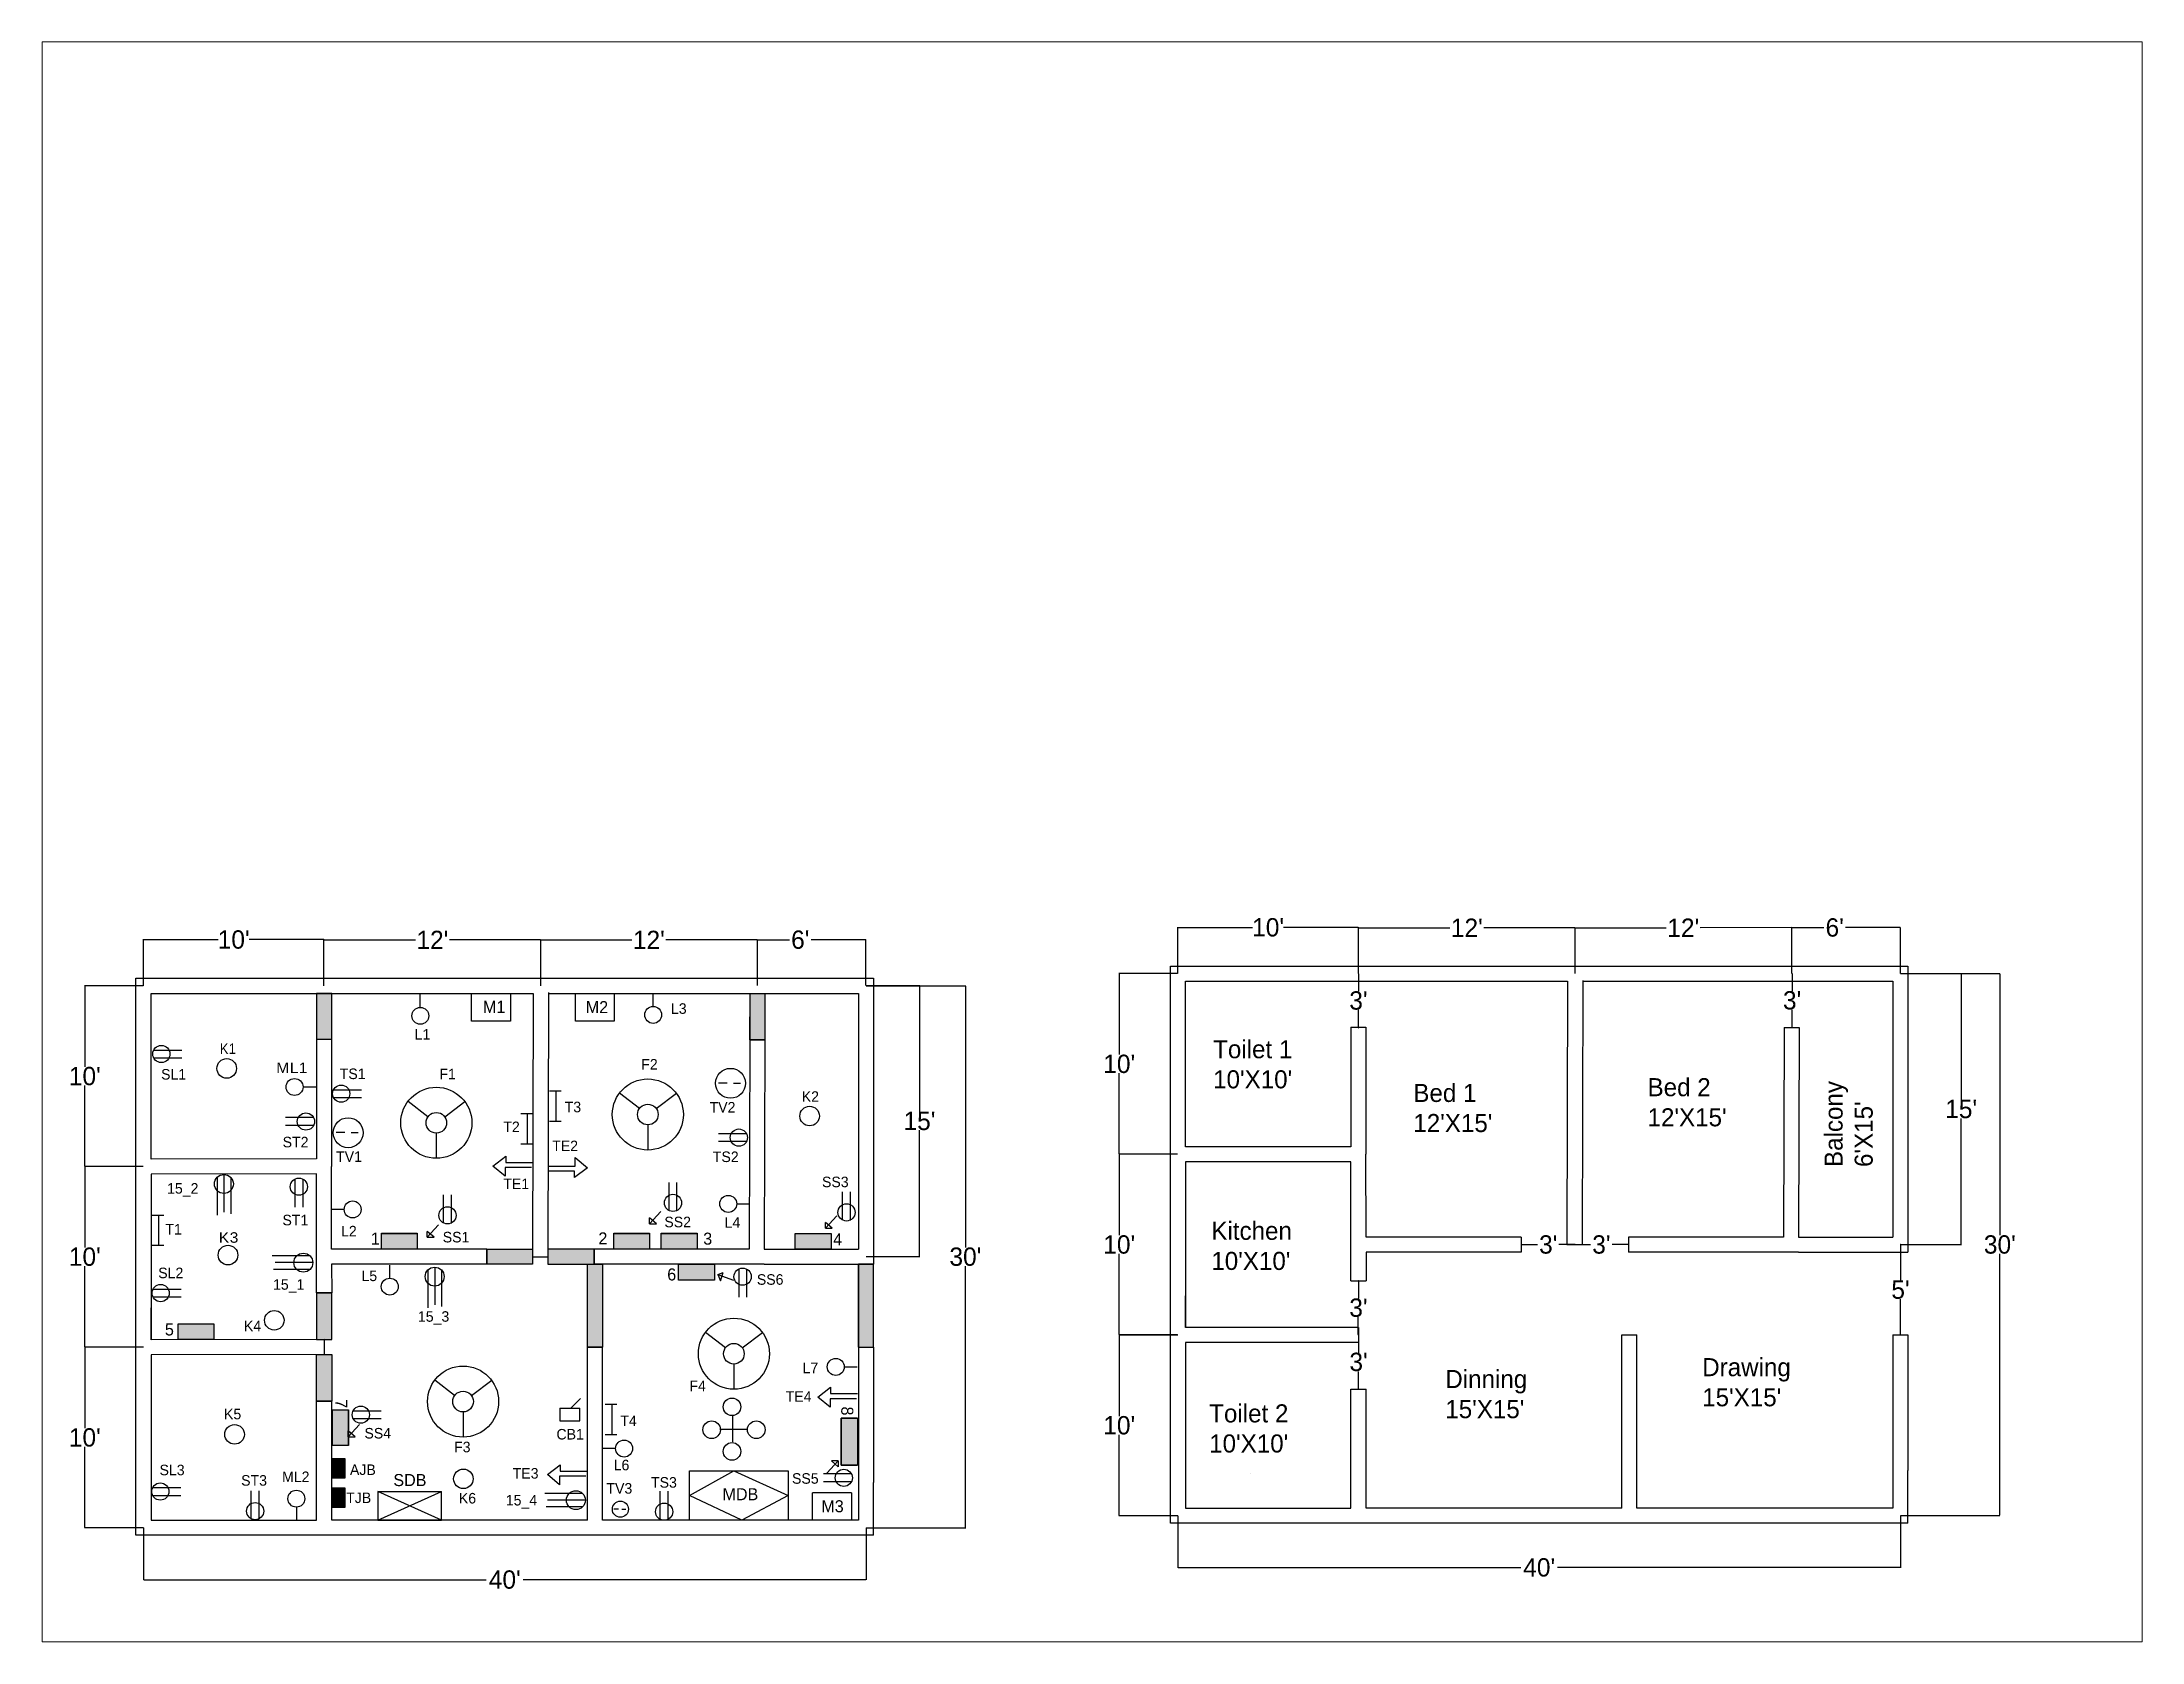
# Paper-space layout 'Layout1' of a CAD drawing. Header units: feet. Extents: x 1.05 to 9.45, y 0.8 to 7.2.
# The model-space entities are those that its viewports show. They can reach past a viewport. Long polylines and large blocks are cut down to what shows.
import ezdxf

# ---------------------------------------------------------------- set-up
doc = ezdxf.new("R2010")
doc.units = ezdxf.units.FT
doc.header["$MEASUREMENT"] = 0
doc.linetypes.add('ACAD_ISO02W100', pattern=[15, 12, -3])
doc.linetypes.add('DASHED2', pattern=[0.375, 0.25, -0.125])
doc.layers.get('Defpoints').update_dxf_attribs({"linetype": 'ACAD_ISO02W100'})
doc.layers.add('Dimention', color=80, linetype='Continuous')
doc.layers.add('TEXT', color=2, linetype='Continuous')
doc.layers.add('OFFSET', color=255, linetype='Continuous', lineweight=30)
doc.dimstyles.get("Standard").update_dxf_attribs({"dimtxt": 12.18, "dimasz": 0.18, "dimexe": 0.18, "dimexo": 0.0625, "dimgap": 0.09, "dimtad": 0, "dimtih": 1, "dimtoh": 1, "dimdec": 1, "dimzin": 0, "dimdsep": 46, "dimlunit": 3, "dimtxsty": 'Standard', "dimcen": 0.09, "dimadec": 0, "dimazin": 0, "dimtfac": 1, "dimtdec": 1, "dimtofl": 0, "dimtmove": 0, "dimatfit": 3, "dimfxl": 1, "dimtolj": 1, "dimtzin": 0, "dimarcsym": 0})

psp = doc.layouts.get("Layout1")

msp = doc.modelspace()

# ---------------------------------------------------------------- texts
at = {"attachment_point": 1}
for s, insert, char_height, width in [('{\\C40;M2}', (449.29, 868.85), 8, 12.1141), ('L3', (505.9, 867.4), 7, 19.328), ('{\\W0.9;\\T1.05;K1}', (206.27, 840.76), 7, 19.328), ('L1', (335.62, 850.29), 7, 19.328), ('SL1', (167.19, 823.74), 7, 19.328), ('{\\W1.1;\\T1.05;ML1}', (243.7, 828.03), 7, 19.328), ('TS1', (285.87, 824.07), 7, 19.328), ('F1', (352.07, 823.93), 7, 42.4644), ('F2', (486.16, 830.37), 7, 42.4644), ('T3', (435.31, 802.02), 7, 19.328), ('TV2', (531.55, 801.82), 7, 19.328), ('K2', (592.79, 808.95), 7, 19.328), ('T2', (394.54, 788.82), 7, 19.328), ('ST2', (247.95, 778.7), 7, 19.328), ('TV1', (283.44, 769.05), 7, 19.328), ('TE2', (427, 776.17), 7, 19.328), ('TS2', (533.71, 768.94), 7, 19.328), ('15_2', (171.16, 747.94), 7, 19.328), ('TE1', (394.52, 750.93), 7, 19.328), ('SS3', (606.24, 752.24), 7, 19.328), ('ST1', (247.8, 726.89), 7, 19.328), ('SS2', (501.51, 725.63), 7, 19.328), ('T1', (170.06, 720.8), 7, 11.859), ('{\\W1.1;\\T1.05;K3}', (205.56, 715.31), 7, 19.328), ('L2', (286.72, 719.54), 7, 19.328), ('{\\C40;1}', (306.54, 715.08), 8, 7.1373), ('SS1', (354.28, 715.56), 7, 19.328), ('{\\C40;2}', (457.69, 715.22), 8, 7.1373), ('{\\C40;3}', (527.33, 715.05), 8, 7.1373), ('L4', (541.54, 725.29), 7, 19.328), ('{\\C40;4}', (613.69, 714.68), 8, 7.1373), ('SL2', (165.29, 691.79), 7, 19.328), ('15_1', (241.56, 684.11), 7, 19.328), ('L5', (300.3, 689.84), 7, 19.328), ('{\\C40;6}', (503.44, 691.29), 8, 7.1373), ('SS6', (562.96, 687.42), 7, 19.328), ('K4', (222.21, 656.52), 7, 19.328), ('15_3', (337.81, 662.85), 7, 19.328), ('{\\C40;5}', (169.73, 654.72), 8, 7.1373), ('L7', (593.31, 628.65), 7, 19.328), ('F4', (518.18, 616.71), 7, 42.4644), ('TE4', (582.14, 609.65), 7, 19.328), ('K5', (208.98, 598.01), 7, 19.328), ('T4', (472.24, 593.55), 7, 19.328), ('SS4', (302.26, 585.29), 7, 19.328), ('F3', (361.81, 576.14), 7, 42.4644), ('CB1', (429.84, 584.62), 7, 19.328), ('SL3', (166.15, 560.87), 7, 19.328), ('AJB', (292.66, 561.05), 7, 9.2274), ('TE3', (400.75, 558.65), 7, 19.328), ('L6', (467.86, 564.17), 7, 19.328), ('ST3', (220.36, 553.94), 7, 19.328), ('ML2', (247.55, 556.35), 7, 19.328), ('TV3', (463.03, 548.65), 7, 19.328), ('TS3', (492.66, 552.63), 7, 19.328), ('SS5', (586.31, 555.24), 7, 19.328), ('TJB', (290.15, 542.41), 7, 9.2274), ('K6', (365.02, 542.11), 7, 19.328), ('15_4', (396.18, 540.79), 7, 19.328), ('{\\C40;M3}', (605.81, 537.28), 8, 4.5688)]:
    msp.add_mtext(s, dxfattribs=dict(at, insert=insert, char_height=char_height, width=width))
at = {"char_height": 8, "width": 7.1373, "attachment_point": 1, "rotation": 270}
for s, insert in [('{\\C40;7}', (290.83, 604.33)), ('{\\C40;8}', (627.04, 599.52))]:
    msp.add_mtext(s, dxfattribs=dict(at, insert=insert))
at = {"color": 2, "insert": (540.14, 545.28), "char_height": 8, "width": 9.9008, "attachment_point": 1}
msp.add_mtext('{\\C40;MDB}', dxfattribs=at)
at = {"layer": 'TEXT', "attachment_point": 1}
for s, insert, char_height, width in [('{\\C40;M1}', (381, 869.06), 8, 6.5618), ("{\\C6;Toilet 1\\P10'X10'}", (866.08, 842.9), 12, 434), ("{\\C6;Bed 1\\P12'X15'}", (999.07, 813.85), 12, 56.0014), ("{\\C6;Bed 2\\P12'X15'}", (1154.68, 817.68), 12, 70), ("{\\C6;Kitchen\\P10'X10'}", (864.89, 722.27), 12, 434), ("{\\C6;Drawing\\P15'X15'}", (1190.99, 631.69), 12, 75.5), ("{\\C6;Dinning\\P15'X15'}", (1020.32, 623.79), 12, 434), ("{\\C6;Toilet 2\\P10'X10'}", (863.45, 600.98), 12, 434), ('{\\C40;SDB}', (321.49, 554.68), 8, 11.5981)]:
    msp.add_mtext(s, dxfattribs=dict(at, insert=insert, char_height=char_height, width=width))
at = {"layer": 'TEXT', "insert": (1272.25, 758.65), "char_height": 12, "width": 70, "attachment_point": 1, "rotation": 90}
msp.add_mtext("{\\C6;Balcony\\P6'X15'}", dxfattribs=at)

# ---------------------------------------------------------------- blocks, each defined once
blk = doc.blocks.new('*D2')
at = {"layer": 'Defpoints', "color": 0, "linetype": 'ByBlock'}
for p in [(275.4, 909.7), (155.4, 879), (275.4, 879)]:
    blk.add_point(p, dxfattribs=at)
at = {"layer": 'Dimention', "color": 0, "linetype": 'ByBlock', "lineweight": -2}
for p, q in [((155.4, 879.1), (155.4, 909.9)), ((155.6, 909.7), (205.2, 909.7)), ((275.3, 909.7), (225.7, 909.7)), ((275.4, 879.1), (275.4, 909.9))]:
    blk.add_line(p, q, dxfattribs=at)
at = {"layer": 'Dimention', "color": 0, "linetype": 'ByBlock'}
for points in [[(155.6, 909.7), (155.6, 909.6), (155.4, 909.7)], [(275.3, 909.7), (275.3, 909.6), (275.4, 909.7)]]:
    blk.add_solid(points, dxfattribs=at)
at = {"layer": 'Dimention', "color": 0, "linetype": 'ByBlock', "insert": (215.4, 909.7), "char_height": 12.18, "attachment_point": 5}
blk.add_mtext("\\A1;10'", dxfattribs=at)
blk = doc.blocks.new('*D3')
at = {"layer": 'Defpoints', "color": 0, "linetype": 'ByBlock'}
for p in [(419.4, 909.5), (275.4, 879.1), (419.4, 879.1)]:
    blk.add_point(p, dxfattribs=at)
at = {"layer": 'Dimention', "color": 0, "linetype": 'ByBlock', "lineweight": -2}
for p, q in [((275.4, 879.1), (275.4, 909.7)), ((275.6, 909.5), (336.2, 909.5)), ((419.3, 909.5), (358.7, 909.5)), ((419.4, 879.1), (419.4, 909.7))]:
    blk.add_line(p, q, dxfattribs=at)
at = {"layer": 'Dimention', "color": 0, "linetype": 'ByBlock'}
for points in [[(275.6, 909.5), (275.6, 909.5), (275.4, 909.5)], [(419.3, 909.5), (419.3, 909.5), (419.4, 909.5)]]:
    blk.add_solid(points, dxfattribs=at)
at = {"layer": 'Dimention', "color": 0, "linetype": 'ByBlock', "insert": (347.4, 909.5), "char_height": 12.18, "attachment_point": 5}
blk.add_mtext("\\A1;12'", dxfattribs=at)
blk = doc.blocks.new('*D4')
at = {"layer": 'Defpoints', "color": 0, "linetype": 'ByBlock'}
for p in [(563.4, 909.6), (419.4, 879), (563.4, 879.1)]:
    blk.add_point(p, dxfattribs=at)
at = {"layer": 'Dimention', "color": 0, "linetype": 'ByBlock', "lineweight": -2}
for p, q in [((419.4, 879.1), (419.4, 909.7)), ((419.6, 909.5), (479.9, 909.5)), ((563.2, 909.6), (502.5, 909.5)), ((563.4, 879.2), (563.4, 909.8))]:
    blk.add_line(p, q, dxfattribs=at)
at = {"layer": 'Dimention', "color": 0, "linetype": 'ByBlock'}
for points in [[(419.6, 909.5), (419.6, 909.4), (419.4, 909.5)], [(563.2, 909.6), (563.2, 909.6), (563.4, 909.6)]]:
    blk.add_solid(points, dxfattribs=at)
at = {"layer": 'Dimention', "color": 0, "linetype": 'ByBlock', "insert": (491.2, 909.5), "char_height": 12.18, "attachment_point": 5}
blk.add_mtext("\\A1;12'", dxfattribs=at)
blk = doc.blocks.new('*D5')
at = {"layer": 'Defpoints', "color": 0, "linetype": 'ByBlock'}
for p in [(635.4, 909.6), (563.4, 879.2), (635.4, 879.2)]:
    blk.add_point(p, dxfattribs=at)
at = {"layer": 'Dimention', "color": 0, "linetype": 'ByBlock', "lineweight": -2}
for p, q in [((563.4, 879.2), (563.4, 909.7)), ((563.6, 909.6), (584.6, 909.6)), ((635.3, 909.6), (599, 909.6)), ((635.4, 879.2), (635.4, 909.7))]:
    blk.add_line(p, q, dxfattribs=at)
at = {"layer": 'Dimention', "color": 0, "linetype": 'ByBlock'}
for points in [[(563.6, 909.6), (563.6, 909.5), (563.4, 909.6)], [(635.3, 909.6), (635.3, 909.5), (635.4, 909.6)]]:
    blk.add_solid(points, dxfattribs=at)
at = {"layer": 'Dimention', "color": 0, "linetype": 'ByBlock', "insert": (591.8, 909.6), "char_height": 12.18, "attachment_point": 5}
blk.add_mtext("\\A1;6'", dxfattribs=at)
blk = doc.blocks.new('*D6')
at = {"layer": 'Defpoints', "color": 0, "linetype": 'ByBlock'}
for p in [(155.5, 519), (635.5, 519), (635.5, 484.5)]:
    blk.add_point(p, dxfattribs=at)
at = {"layer": 'Dimention', "color": 0, "linetype": 'ByBlock', "lineweight": -2}
for p, q in [((155.5, 518.9375), (155.5, 484.32)), ((635.5, 518.9375), (635.5, 484.32)), ((155.68, 484.5), (383.23, 484.5)), ((635.32, 484.5), (407.77, 484.5))]:
    blk.add_line(p, q, dxfattribs=at)
at = {"layer": 'Dimention', "color": 0, "linetype": 'ByBlock'}
for points in [[(155.68, 484.53), (155.68, 484.47), (155.5, 484.5)], [(635.32, 484.53), (635.32, 484.47), (635.5, 484.5)]]:
    blk.add_solid(points, dxfattribs=at)
at = {"layer": 'Dimention', "color": 0, "linetype": 'ByBlock', "insert": (395.5, 484.5), "char_height": 12.18, "attachment_point": 5}
blk.add_mtext("\\A1;40'", dxfattribs=at)
blk = doc.blocks.new('*D7')
at = {"layer": 'Defpoints', "color": 0, "linetype": 'ByBlock'}
for p in [(635.5, 879), (635.5, 519), (701.5, 519)]:
    blk.add_point(p, dxfattribs=at)
at = {"layer": 'Dimention', "color": 0, "linetype": 'ByBlock', "lineweight": -2}
for p, q in [((635.5625, 879), (701.68, 879)), ((701.5, 878.82), (701.5, 705.18)), ((701.5, 519.18), (701.5, 692.82)), ((635.5625, 519), (701.68, 519))]:
    blk.add_line(p, q, dxfattribs=at)
at = {"layer": 'Dimention', "color": 0, "linetype": 'ByBlock'}
for points in [[(701.47, 878.82), (701.53, 878.82), (701.5, 879)], [(701.47, 519.18), (701.53, 519.18), (701.5, 519)]]:
    blk.add_solid(points, dxfattribs=at)
at = {"layer": 'Dimention', "color": 0, "linetype": 'ByBlock', "insert": (701.5, 699), "char_height": 12.18, "attachment_point": 5}
blk.add_mtext("\\A1;30'", dxfattribs=at)
blk = doc.blocks.new('*D8')
at = {"layer": 'Defpoints', "color": 0, "linetype": 'ByBlock'}
for p in [(155.4375, 879), (116.5, 759), (155.4375, 759)]:
    blk.add_point(p, dxfattribs=at)
at = {"layer": 'Dimention', "color": 0, "linetype": 'ByBlock', "lineweight": -2}
for p, q in [((155.375, 879), (116.32, 879)), ((116.5, 878.82), (116.5, 825.18)), ((116.5, 759.18), (116.5, 812.82)), ((155.375, 759), (116.32, 759))]:
    blk.add_line(p, q, dxfattribs=at)
at = {"layer": 'Dimention', "color": 0, "linetype": 'ByBlock'}
for points in [[(116.47, 878.82), (116.53, 878.82), (116.5, 879)], [(116.47, 759.18), (116.53, 759.18), (116.5, 759)]]:
    blk.add_solid(points, dxfattribs=at)
at = {"layer": 'Dimention', "color": 0, "linetype": 'ByBlock', "insert": (116.5, 819), "char_height": 12.18, "attachment_point": 5}
blk.add_mtext("\\A1;10'", dxfattribs=at)
blk = doc.blocks.new('*D9')
at = {"layer": 'Defpoints', "color": 0, "linetype": 'ByBlock'}
for p in [(155.4375, 759), (116.5, 639), (155.4375, 639)]:
    blk.add_point(p, dxfattribs=at)
at = {"layer": 'Dimention', "color": 0, "linetype": 'ByBlock', "lineweight": -2}
for p, q in [((155.375, 759), (116.32, 759)), ((116.5, 758.82), (116.5, 705.18)), ((116.5, 639.18), (116.5, 692.82)), ((155.375, 639), (116.32, 639))]:
    blk.add_line(p, q, dxfattribs=at)
at = {"layer": 'Dimention', "color": 0, "linetype": 'ByBlock'}
for points in [[(116.47, 758.82), (116.53, 758.82), (116.5, 759)], [(116.47, 639.18), (116.53, 639.18), (116.5, 639)]]:
    blk.add_solid(points, dxfattribs=at)
at = {"layer": 'Dimention', "color": 0, "linetype": 'ByBlock', "insert": (116.5, 699), "char_height": 12.18, "attachment_point": 5}
blk.add_mtext("\\A1;10'", dxfattribs=at)
blk = doc.blocks.new('*D10')
at = {"layer": 'Defpoints', "color": 0, "linetype": 'ByBlock'}
for p in [(116.5, 638.9375), (155.5, 638.9375), (155.5, 518.9375)]:
    blk.add_point(p, dxfattribs=at)
at = {"layer": 'Dimention', "color": 0, "linetype": 'ByBlock', "lineweight": -2}
for p, q in [((155.4375, 638.9375), (116.32, 638.9375)), ((116.5, 638.7575), (116.5, 585.1175)), ((116.5, 519.1175), (116.5, 572.7575)), ((155.4375, 518.9375), (116.32, 518.9375))]:
    blk.add_line(p, q, dxfattribs=at)
at = {"layer": 'Dimention', "color": 0, "linetype": 'ByBlock'}
for points in [[(116.47, 638.7575), (116.53, 638.7575), (116.5, 638.9375)], [(116.47, 519.1175), (116.53, 519.1175), (116.5, 518.9375)]]:
    blk.add_solid(points, dxfattribs=at)
at = {"layer": 'Dimention', "color": 0, "linetype": 'ByBlock', "insert": (116.5, 578.9375), "char_height": 12.18, "attachment_point": 5}
blk.add_mtext("\\A1;10'", dxfattribs=at)
blk = doc.blocks.new('SS')
for p, q in [((457.77, 746.08), (457.77, 734.37)), ((460.99, 745.96), (460.99, 734.37))]:
    blk.add_line(p, q)
blk.add_circle((459.38, 742.8), 3.55)
blk = doc.blocks.new('bolod')
for p, q in [((226.4, 711.8), (250.6, 711.8)), ((224.5, 707.3), (249.6, 707.3)), ((226.4, 702.8), (251.5, 702.8))]:
    blk.add_line(p, q)
blk.add_circle((230.8, 707.3), 6.29)
blk = doc.blocks.new('tk')
for p, q in [((314.5, 685.4), (322.3, 685.4)), ((318.8, 685.4), (318.8, 665.3)), ((322.3, 665.1), (314.5, 665.1))]:
    blk.add_line(p, q)
blk = doc.blocks.new('T')
for p, q in [((394.5, 734.7), (400.2, 734.7)), ((404.4, 734.5), (409, 734.5))]:
    blk.add_line(p, q)
blk = doc.blocks.new('TV')
blk.add_circle((402.4, 734.4), 9.94)
blk.add_blockref('T', (0, 0))
blk.add_blockref('T', (0, 0))
blk = doc.blocks.new('L')
blk.add_line((390.2, 740.1), (390.2, 748.7))
blk.add_circle((390.2, 734.5), 5.63)
blk = doc.blocks.new('F')
for p, q in [((343.4, 691.9), (330.2, 702)), ((354.6, 691.9), (368, 702)), ((349, 681.1), (349, 664.4))]:
    blk.add_line(p, q)
for radius in [23.6, 6.86]:
    blk.add_circle((349, 687.9), radius)
blk = doc.blocks.new('te')
for p, q in [((341, 625.2), (341, 630.9)), ((341, 630.9), (349.1, 624.1)), ((340.6, 621.8), (322.7, 621.8)), ((323.5, 625.2), (341, 625.2)), ((349.1, 624.1), (340.6, 617.6)), ((340.6, 617.6), (340.6, 621.8))]:
    blk.add_line(p, q)
blk = doc.blocks.new('DDD')
for p, q in [((195.7, 252.4), (195.7, 234.5)), ((187.2, 243), (205.2, 243))]:
    blk.add_line(p, q)
for centre in [(195.3, 257.8), (181.8, 242.6), (211.4, 242.6), (195.3, 228.2)]:
    blk.add_circle(centre, 5.84)
blk = doc.blocks.new('BBB')
for p, q in [((-76.6, 449.3), (-76.6, 440.9)), ((-76.6, 449.3), (-69.8, 449.3)), ((-69.8, 449.3), (-63.5, 449.3)), ((-69.3, 449.3), (-63, 455.6)), ((-63.5, 440.9), (-63.5, 449.3)), ((-76.6, 440.9), (-63.5, 440.9))]:
    blk.add_line(p, q)
blk = doc.blocks.new('*D32')
at = {"layer": 'Defpoints', "color": 0, "linetype": 'ByBlock'}
for p in [(962.6, 917.8), (842.6, 887.1), (962.6, 887.1)]:
    blk.add_point(p, dxfattribs=at)
at = {"layer": 'Dimention', "color": 0, "linetype": 'ByBlock', "lineweight": -2}
for p, q in [((842.6, 887.2), (842.6, 918)), ((842.8, 917.8), (892.3, 917.8)), ((962.4, 917.8), (912.8, 917.8)), ((962.6, 887.2), (962.6, 918))]:
    blk.add_line(p, q, dxfattribs=at)
at = {"layer": 'Dimention', "color": 0, "linetype": 'ByBlock'}
for points in [[(842.8, 917.8), (842.8, 917.7), (842.6, 917.8)], [(962.4, 917.8), (962.4, 917.7), (962.6, 917.8)]]:
    blk.add_solid(points, dxfattribs=at)
at = {"layer": 'Dimention', "color": 0, "linetype": 'ByBlock', "insert": (902.6, 917.8), "char_height": 12.18, "attachment_point": 5}
blk.add_mtext("\\A1;10'", dxfattribs=at)
blk = doc.blocks.new('*D33')
at = {"layer": 'Defpoints', "color": 0, "linetype": 'ByBlock'}
for p in [(1106.6, 917.6), (962.6, 887.2), (1106.6, 887.2)]:
    blk.add_point(p, dxfattribs=at)
at = {"layer": 'Dimention', "color": 0, "linetype": 'ByBlock', "lineweight": -2}
for p, q in [((962.6, 887.2), (962.6, 917.8)), ((962.8, 917.6), (1023.3, 917.6)), ((1106.4, 917.6), (1045.8, 917.6)), ((1106.6, 887.2), (1106.6, 917.8))]:
    blk.add_line(p, q, dxfattribs=at)
at = {"layer": 'Dimention', "color": 0, "linetype": 'ByBlock'}
for points in [[(962.8, 917.6), (962.8, 917.6), (962.6, 917.6)], [(1106.4, 917.6), (1106.4, 917.6), (1106.6, 917.6)]]:
    blk.add_solid(points, dxfattribs=at)
at = {"layer": 'Dimention', "color": 0, "linetype": 'ByBlock', "insert": (1034.6, 917.6), "char_height": 12.18, "attachment_point": 5}
blk.add_mtext("\\A1;12'", dxfattribs=at)
blk = doc.blocks.new('*D34')
at = {"layer": 'Defpoints', "color": 0, "linetype": 'ByBlock'}
for p in [(1250.6, 917.7), (1106.6, 887.1), (1250.6, 887.2)]:
    blk.add_point(p, dxfattribs=at)
at = {"layer": 'Dimention', "color": 0, "linetype": 'ByBlock', "lineweight": -2}
for p, q in [((1106.6, 887.2), (1106.6, 917.7)), ((1106.7, 917.6), (1167.1, 917.6)), ((1250.4, 917.7), (1189.6, 917.6)), ((1250.6, 887.3), (1250.6, 917.9))]:
    blk.add_line(p, q, dxfattribs=at)
at = {"layer": 'Dimention', "color": 0, "linetype": 'ByBlock'}
for points in [[(1106.7, 917.6), (1106.7, 917.5), (1106.6, 917.6)], [(1250.4, 917.7), (1250.4, 917.7), (1250.6, 917.7)]]:
    blk.add_solid(points, dxfattribs=at)
at = {"layer": 'Dimention', "color": 0, "linetype": 'ByBlock', "insert": (1178.4, 917.6), "char_height": 12.18, "attachment_point": 5}
blk.add_mtext("\\A1;12'", dxfattribs=at)
blk = doc.blocks.new('*D35')
at = {"layer": 'Defpoints', "color": 0, "linetype": 'ByBlock'}
for p in [(1322.6, 917.7), (1250.6, 887.3), (1322.6, 887.3)]:
    blk.add_point(p, dxfattribs=at)
at = {"layer": 'Dimention', "color": 0, "linetype": 'ByBlock', "lineweight": -2}
for p, q in [((1250.6, 887.3), (1250.6, 917.8)), ((1250.8, 917.7), (1271.8, 917.7)), ((1322.4, 917.7), (1286.2, 917.7)), ((1322.6, 887.3), (1322.6, 917.8))]:
    blk.add_line(p, q, dxfattribs=at)
at = {"layer": 'Dimention', "color": 0, "linetype": 'ByBlock'}
for points in [[(1250.8, 917.7), (1250.8, 917.6), (1250.6, 917.7)], [(1322.4, 917.7), (1322.4, 917.6), (1322.6, 917.7)]]:
    blk.add_solid(points, dxfattribs=at)
at = {"layer": 'Dimention', "color": 0, "linetype": 'ByBlock', "insert": (1279, 917.7), "char_height": 12.18, "attachment_point": 5}
blk.add_mtext("\\A1;6'", dxfattribs=at)
blk = doc.blocks.new('*D36')
at = {"layer": 'Defpoints', "color": 0, "linetype": 'ByBlock'}
for p in [(842.7, 527.1), (1322.7, 527.1), (1322.7, 492.6)]:
    blk.add_point(p, dxfattribs=at)
at = {"layer": 'Dimention', "color": 0, "linetype": 'ByBlock', "lineweight": -2}
for p, q in [((842.7, 527), (842.7, 492.4)), ((1322.7, 527), (1322.7, 492.4)), ((842.8, 492.6), (1070.4, 492.6)), ((1322.5, 492.6), (1094.9, 492.6))]:
    blk.add_line(p, q, dxfattribs=at)
at = {"layer": 'Dimention', "color": 0, "linetype": 'ByBlock'}
for points in [[(842.8, 492.6), (842.8, 492.6), (842.7, 492.6)], [(1322.5, 492.6), (1322.5, 492.6), (1322.7, 492.6)]]:
    blk.add_solid(points, dxfattribs=at)
at = {"layer": 'Dimention', "color": 0, "linetype": 'ByBlock', "insert": (1082.7, 492.6), "char_height": 12.18, "attachment_point": 5}
blk.add_mtext("\\A1;40'", dxfattribs=at)
blk = doc.blocks.new('*D37')
at = {"layer": 'Defpoints', "color": 0, "linetype": 'ByBlock'}
for p in [(1322.7, 887.1), (1322.7, 527.1), (1388.7, 527.1)]:
    blk.add_point(p, dxfattribs=at)
at = {"layer": 'Dimention', "color": 0, "linetype": 'ByBlock', "lineweight": -2}
for p, q in [((1322.7, 887.1), (1388.8, 887.1)), ((1388.7, 886.9), (1388.7, 713.3)), ((1388.7, 527.3), (1388.7, 700.9)), ((1322.7, 527.1), (1388.8, 527.1))]:
    blk.add_line(p, q, dxfattribs=at)
at = {"layer": 'Dimention', "color": 0, "linetype": 'ByBlock'}
for points in [[(1388.6, 886.9), (1388.7, 886.9), (1388.7, 887.1)], [(1388.6, 527.3), (1388.7, 527.3), (1388.7, 527.1)]]:
    blk.add_solid(points, dxfattribs=at)
at = {"layer": 'Dimention', "color": 0, "linetype": 'ByBlock', "insert": (1388.7, 707.1), "char_height": 12.18, "attachment_point": 5}
blk.add_mtext("\\A1;30'", dxfattribs=at)
blk = doc.blocks.new('*D38')
at = {"layer": 'Defpoints', "color": 0, "linetype": 'ByBlock'}
for p in [(842.6, 887.1), (803.7, 767.1), (842.6, 767.1)]:
    blk.add_point(p, dxfattribs=at)
at = {"layer": 'Dimention', "color": 0, "linetype": 'ByBlock', "lineweight": -2}
for p, q in [((842.5, 887.1), (803.5, 887.1)), ((803.7, 886.9), (803.7, 833.3)), ((803.7, 767.3), (803.7, 820.9)), ((842.5, 767.1), (803.5, 767.1))]:
    blk.add_line(p, q, dxfattribs=at)
at = {"layer": 'Dimention', "color": 0, "linetype": 'ByBlock'}
for points in [[(803.6, 886.9), (803.7, 886.9), (803.7, 887.1)], [(803.6, 767.3), (803.7, 767.3), (803.7, 767.1)]]:
    blk.add_solid(points, dxfattribs=at)
at = {"layer": 'Dimention', "color": 0, "linetype": 'ByBlock', "insert": (803.7, 827.1), "char_height": 12.18, "attachment_point": 5}
blk.add_mtext("\\A1;10'", dxfattribs=at)
blk = doc.blocks.new('*D39')
at = {"layer": 'Defpoints', "color": 0, "linetype": 'ByBlock'}
for p in [(842.6, 767.1), (803.7, 647.1), (842.6, 647.1)]:
    blk.add_point(p, dxfattribs=at)
at = {"layer": 'Dimention', "color": 0, "linetype": 'ByBlock', "lineweight": -2}
for p, q in [((842.5, 767.1), (803.5, 767.1)), ((803.7, 766.9), (803.7, 713.3)), ((803.7, 647.3), (803.7, 700.9)), ((842.5, 647.1), (803.5, 647.1))]:
    blk.add_line(p, q, dxfattribs=at)
at = {"layer": 'Dimention', "color": 0, "linetype": 'ByBlock'}
for points in [[(803.6, 766.9), (803.7, 766.9), (803.7, 767.1)], [(803.6, 647.3), (803.7, 647.3), (803.7, 647.1)]]:
    blk.add_solid(points, dxfattribs=at)
at = {"layer": 'Dimention', "color": 0, "linetype": 'ByBlock', "insert": (803.7, 707.1), "char_height": 12.18, "attachment_point": 5}
blk.add_mtext("\\A1;10'", dxfattribs=at)
blk = doc.blocks.new('*D40')
at = {"layer": 'Defpoints', "color": 0, "linetype": 'ByBlock'}
for p in [(803.7, 647), (842.7, 647), (842.7, 527)]:
    blk.add_point(p, dxfattribs=at)
at = {"layer": 'Dimention', "color": 0, "linetype": 'ByBlock', "lineweight": -2}
for p, q in [((842.6, 647), (803.5, 647)), ((803.7, 646.8), (803.7, 593.2)), ((803.7, 527.2), (803.7, 580.8)), ((842.6, 527), (803.5, 527))]:
    blk.add_line(p, q, dxfattribs=at)
at = {"layer": 'Dimention', "color": 0, "linetype": 'ByBlock'}
for points in [[(803.6, 646.8), (803.7, 646.8), (803.7, 647)], [(803.6, 527.2), (803.7, 527.2), (803.7, 527)]]:
    blk.add_solid(points, dxfattribs=at)
at = {"layer": 'Dimention', "color": 0, "linetype": 'ByBlock', "insert": (803.7, 587), "char_height": 12.18, "attachment_point": 5}
blk.add_mtext("\\A1;10'", dxfattribs=at)
blk = doc.blocks.new('*D41')
at = {"layer": 'Defpoints', "color": 0}
for p in [(962.6, 887.2), (962.6, 851.2), (962.6, 851.2)]:
    blk.add_point(p, dxfattribs=at)
at = {"layer": 'Dimention', "color": 0, "lineweight": -2}
for p, q in [((962.6, 887.2), (962.8, 887.2)), ((962.6, 887), (962.6, 875.4)), ((962.6, 851.4), (962.6, 863)), ((962.6, 851.2), (962.8, 851.2))]:
    blk.add_line(p, q, dxfattribs=at)
at = {"layer": 'Dimention', "color": 0}
for points in [[(962.6, 887), (962.6, 887), (962.6, 887.2)], [(962.6, 851.4), (962.6, 851.4), (962.6, 851.2)]]:
    blk.add_solid(points, dxfattribs=at)
at = {"layer": 'Dimention', "color": 0, "insert": (962.6, 869.2), "char_height": 12.18, "attachment_point": 5}
blk.add_mtext("\\A1;3'", dxfattribs=at)
blk = doc.blocks.new('*D42')
at = {"layer": 'Defpoints', "color": 0, "linetype": 'ByBlock'}
for p in [(1070.7, 707.1), (1106.6, 707.1), (1106.6, 707.1)]:
    blk.add_point(p, dxfattribs=at)
at = {"layer": 'Dimention', "color": 0, "linetype": 'ByBlock', "lineweight": -2}
for p, q in [((1070.7, 707), (1070.7, 706.9)), ((1070.8, 707.1), (1081.5, 707.1)), ((1106.5, 707.1), (1095.8, 707.1)), ((1106.6, 707.2), (1106.6, 707.3))]:
    blk.add_line(p, q, dxfattribs=at)
at = {"layer": 'Dimention', "color": 0, "linetype": 'ByBlock'}
for points in [[(1070.8, 707.1), (1070.8, 707.1), (1070.7, 707.1)], [(1106.5, 707.1), (1106.5, 707.1), (1106.6, 707.1)]]:
    blk.add_solid(points, dxfattribs=at)
at = {"layer": 'Dimention', "color": 0, "linetype": 'ByBlock', "insert": (1088.7, 707.1), "char_height": 12.18, "attachment_point": 5}
blk.add_mtext("\\A1;3'", dxfattribs=at)
blk = doc.blocks.new('*D43')
at = {"layer": 'Defpoints', "color": 0, "linetype": 'ByBlock'}
for p in [(1106, 707.1), (1106, 707.1), (1142, 707.1)]:
    blk.add_point(p, dxfattribs=at)
at = {"layer": 'Dimention', "color": 0, "linetype": 'ByBlock', "lineweight": -2}
for p, q in [((1106, 707), (1106, 706.9)), ((1106.2, 707.1), (1116.8, 707.1)), ((1141.8, 707.1), (1131.2, 707.1)), ((1142, 707), (1142, 706.9))]:
    blk.add_line(p, q, dxfattribs=at)
at = {"layer": 'Dimention', "color": 0, "linetype": 'ByBlock'}
for points in [[(1106.2, 707.1), (1106.2, 707.1), (1106, 707.1)], [(1141.8, 707.1), (1141.8, 707), (1142, 707.1)]]:
    blk.add_solid(points, dxfattribs=at)
at = {"layer": 'Dimention', "color": 0, "linetype": 'ByBlock', "insert": (1124, 707.1), "char_height": 12.18, "attachment_point": 5}
blk.add_mtext("\\A1;3'", dxfattribs=at)
blk = doc.blocks.new('*D44')
at = {"layer": 'Defpoints', "color": 0, "linetype": 'ByBlock'}
for p in [(1250.5, 887.3), (1250.7, 887.3), (1250.5, 851.3)]:
    blk.add_point(p, dxfattribs=at)
at = {"layer": 'Dimention', "color": 0, "linetype": 'ByBlock', "lineweight": -2}
for p, q in [((1250.5, 887.3), (1250.8, 887.3)), ((1250.7, 887.1), (1250.7, 875.5)), ((1250.5, 851.3), (1250.8, 851.3)), ((1250.7, 851.5), (1250.7, 863.1))]:
    blk.add_line(p, q, dxfattribs=at)
at = {"layer": 'Dimention', "color": 0, "linetype": 'ByBlock'}
for points in [[(1250.6, 887.1), (1250.7, 887.1), (1250.7, 887.3)], [(1250.6, 851.5), (1250.7, 851.5), (1250.7, 851.3)]]:
    blk.add_solid(points, dxfattribs=at)
at = {"layer": 'Dimention', "color": 0, "linetype": 'ByBlock', "insert": (1250.7, 869.3), "char_height": 12.18, "attachment_point": 5}
blk.add_mtext("\\A1;3'", dxfattribs=at)
blk = doc.blocks.new('*D45')
at = {"layer": 'Defpoints', "color": 0, "linetype": 'ByBlock'}
for p in [(962.7, 647.1), (962.7, 647.1), (962.7, 611.1)]:
    blk.add_point(p, dxfattribs=at)
at = {"layer": 'Dimention', "color": 0, "linetype": 'ByBlock', "lineweight": -2}
for p, q in [((962.6, 647.1), (962.5, 647.1)), ((962.7, 646.9), (962.7, 635.3)), ((962.7, 611.3), (962.7, 622.9)), ((962.6, 611.1), (962.5, 611.1))]:
    blk.add_line(p, q, dxfattribs=at)
at = {"layer": 'Dimention', "color": 0, "linetype": 'ByBlock'}
for points in [[(962.6, 646.9), (962.7, 646.9), (962.7, 647.1)], [(962.6, 611.3), (962.7, 611.3), (962.7, 611.1)]]:
    blk.add_solid(points, dxfattribs=at)
at = {"layer": 'Dimention', "color": 0, "linetype": 'ByBlock', "insert": (962.7, 629.1), "char_height": 12.18, "attachment_point": 5}
blk.add_mtext("\\A1;3'", dxfattribs=at)
blk = doc.blocks.new('*D46')
at = {"layer": 'Defpoints', "color": 0, "linetype": 'ByBlock'}
for p in [(962.6, 683.1), (962.5, 647.1), (962.5, 647.1)]:
    blk.add_point(p, dxfattribs=at)
at = {"layer": 'Dimention', "color": 0, "linetype": 'ByBlock', "lineweight": -2}
for p, q in [((962.6, 683.1), (962.5, 683.1)), ((962.6, 682.9), (962.6, 671.3)), ((962.5, 647.3), (962.5, 658.9)), ((962.4, 647.1), (962.3, 647.1))]:
    blk.add_line(p, q, dxfattribs=at)
at = {"layer": 'Dimention', "color": 0, "linetype": 'ByBlock'}
for points in [[(962.6, 682.9), (962.7, 682.9), (962.6, 683.1)], [(962.4, 647.3), (962.5, 647.3), (962.5, 647.1)]]:
    blk.add_solid(points, dxfattribs=at)
at = {"layer": 'Dimention', "color": 0, "linetype": 'ByBlock', "insert": (962.6, 665.1), "char_height": 12.18, "attachment_point": 5}
blk.add_mtext("\\A1;3'", dxfattribs=at)
blk = doc.blocks.new('*D47')
at = {"layer": 'Defpoints', "color": 0, "linetype": 'ByBlock'}
for p in [(1322.7, 707.1), (1322.7, 707.1), (1322.7, 647.1)]:
    blk.add_point(p, dxfattribs=at)
at = {"layer": 'Dimention', "color": 0, "linetype": 'ByBlock', "lineweight": -2}
for p, q in [((1322.6, 707.1), (1322.5, 707.1)), ((1322.7, 706.9), (1322.7, 683.3)), ((1322.7, 647.3), (1322.7, 670.9)), ((1322.6, 647.1), (1322.5, 647.1))]:
    blk.add_line(p, q, dxfattribs=at)
at = {"layer": 'Dimention', "color": 0, "linetype": 'ByBlock'}
for points in [[(1322.6, 706.9), (1322.7, 706.9), (1322.7, 707.1)], [(1322.6, 647.3), (1322.7, 647.3), (1322.7, 647.1)]]:
    blk.add_solid(points, dxfattribs=at)
at = {"layer": 'Dimention', "color": 0, "linetype": 'ByBlock', "insert": (1322.7, 677.1), "char_height": 12.18, "attachment_point": 5}
blk.add_mtext("\\A1;5'", dxfattribs=at)
blk = doc.blocks.new('*D48')
at = {"layer": 'Defpoints', "color": 0}
for p in [(1322.7, 887.1), (1322.7, 707.1), (1363, 707.1)]:
    blk.add_point(p, dxfattribs=at)
at = {"layer": 'Dimention', "color": 0, "lineweight": -2}
for p, q in [((1322.8, 887.1), (1363.2, 887.1)), ((1363, 886.9), (1363, 803.3)), ((1363, 707.3), (1363, 790.9)), ((1322.8, 707.1), (1363.2, 707.1))]:
    blk.add_line(p, q, dxfattribs=at)
at = {"layer": 'Dimention', "color": 0}
for points in [[(1363, 886.9), (1363, 886.9), (1363, 887.1)], [(1363, 707.3), (1363, 707.3), (1363, 707.1)]]:
    blk.add_solid(points, dxfattribs=at)
at = {"layer": 'Dimention', "color": 0, "insert": (1363, 797.1), "char_height": 12.18, "attachment_point": 5}
blk.add_mtext("\\A1;15'", dxfattribs=at)
blk = doc.blocks.new('*D49')
at = {"layer": 'Defpoints', "color": 0}
for p in [(635.4, 879.2), (635.4, 699.2), (671, 699.2)]:
    blk.add_point(p, dxfattribs=at)
at = {"layer": 'Dimention', "color": 0, "lineweight": -2}
for p, q in [((635.5, 879.2), (671.2, 879.2)), ((671, 879.1), (671, 795.4)), ((671, 699.4), (671, 783.1)), ((635.5, 699.2), (671.2, 699.2))]:
    blk.add_line(p, q, dxfattribs=at)
at = {"layer": 'Dimention', "color": 0}
for points in [[(671, 879.1), (671, 879.1), (671, 879.2)], [(671, 699.4), (671, 699.4), (671, 699.2)]]:
    blk.add_solid(points, dxfattribs=at)
at = {"layer": 'Dimention', "color": 0, "insert": (671, 789.2), "char_height": 12.18, "attachment_point": 5}
blk.add_mtext("\\A1;15'", dxfattribs=at)
blk = doc.blocks.new('SSSS')
for p, q in [((313.5, 704), (313.5, 714.6)), ((313.5, 714.6), (337.2, 714.6)), ((337.2, 714.6), (337.2, 704)), ((468, 704), (468, 714.6)), ((468, 714.6), (491.7, 714.6)), ((491.7, 714.6), (491.7, 704)), ((499.5, 704), (499.5, 714.6)), ((499.5, 714.6), (523.2, 714.6)), ((523.2, 714.6), (523.2, 704))]:
    blk.add_line(p, q)
blk = doc.blocks.new('SDB')
for p, q in [((386.5, 657.2), (386.5, 638)), ((386.5, 638), (428.8, 657.2)), ((428.8, 638), (386.5, 657.2)), ((428.8, 638), (428.8, 657.2)), ((386.5, 638), (428.8, 638))]:
    blk.add_line(p, q)
at = {"layer": 'Dimention', "color": 0}
blk.add_line((386.5, 657.2), (428.8, 657.2), dxfattribs=at)
blk = doc.blocks.new('BBBB')
for p, q in [((290.5, 598.5), (290.5, 609.1)), ((290.5, 609.1), (314.2, 609.1)), ((314.2, 609.1), (314.2, 598.5))]:
    blk.add_line(p, q)
blk = doc.blocks.new('Arrow')
for p, q in [((630.6, 988.8), (638.1, 996.9)), ((630.6, 988.8), (630.6, 992.6)), ((635.1, 988.8), (630.6, 992.6)), ((630.6, 988.8), (635.1, 988.8))]:
    blk.add_line(p, q)

# ---------------------------------------------------------------- dimensions: what is measured, and where the dimension line sits
at = {"layer": 'Dimention', "color": 0, "linetype": 'ByBlock'}
for p1, p2, distance, picture, middle in [((842.59, 887.09), (962.59, 887.09), 30.68, '*D32', (902.59, 917.77)), ((155.44, 879), (275.44, 879), 30.68, '*D2', (215.44, 909.68)), ((155.44, 879), (155.44, 759), -38.94, '*D8', (116.5, 819)), ((635.5, 879), (635.5, 519), 66, '*D7', (701.5, 699)), ((842.59, 887.09), (842.59, 767.09), -38.94, '*D38', (803.65, 827.09)), ((1322.65, 887.09), (1322.65, 527.09), 66, '*D37', (1388.65, 707.09)), ((155.44, 759), (155.44, 639), -38.94, '*D9', (116.5, 699)), ((842.59, 767.09), (842.59, 647.09), -38.94, '*D39', (803.65, 707.09)), ((842.65, 527.03), (842.65, 647.03), 39, '*D40', (803.65, 587.03)), ((155.5, 518.94), (155.5, 638.94), 39, '*D10', (116.5, 578.94)), ((155.5, 519), (635.5, 519), -34.5, '*D6', (395.5, 484.5)), ((842.65, 527.09), (1322.65, 527.09), -34.5, '*D36', (1082.65, 492.59))]:
    dim = msp.add_aligned_dim(p1=p1, p2=p2, distance=distance, dimstyle='Standard', dxfattribs=at)
    dim.commit()
    dim.dimension.update_dxf_attribs({"geometry": picture, "text_midpoint": middle})
for base, p1, p2, picture, middle in [((1106.59, 917.59), (962.59, 887.15), (1106.59, 887.15), '*D33', (1034.59, 917.59)), ((419.44, 909.5), (275.44, 879.06), (419.44, 879.06), '*D3', (347.44, 909.5))]:
    dim = msp.add_linear_dim(base=base, p1=p1, p2=p2, dimstyle='Standard', dxfattribs=at)
    dim.commit()
    dim.dimension.update_dxf_attribs({"geometry": picture, "text_midpoint": middle, "dimtype": 160})
for base, p1, p2, angle, picture, middle in [((1250.56, 917.68), (1106.59, 887.09), (1250.59, 887.21), 0.04937, '*D34', (1178.35, 917.62)), ((1322.59, 917.65), (1250.59, 887.28), (1322.59, 887.28), 0, '*D35', (1278.98, 917.65)), ((563.41, 909.59), (419.44, 879), (563.44, 879.12), 0.04937, '*D4', (491.2, 909.53)), ((635.44, 909.56), (563.44, 879.19), (635.44, 879.19), 0, '*D5', (591.83, 909.56))]:
    dim = msp.add_linear_dim(base=base, p1=p1, p2=p2, angle=angle, dimstyle='Standard', dxfattribs=at)
    dim.commit()
    dim.dimension.update_dxf_attribs({"geometry": picture, "text_midpoint": middle, "dimtype": 161})
at = {"layer": 'Dimention', "color": 0}
for p1, p2, distance, picture, middle in [((635.44, 879.25), (635.44, 699.25), 35.56, '*D49', (671, 789.25)), ((1322.71, 887.09), (1322.71, 707.09), 40.29, '*D48', (1363, 797.09))]:
    dim = msp.add_aligned_dim(p1=p1, p2=p2, distance=distance, dimstyle='Standard', dxfattribs=at)
    dim.commit()
    dim.dimension.update_dxf_attribs({"geometry": picture, "text_midpoint": middle})
at = {"layer": 'Dimention', "color": 3}
dim = msp.add_linear_dim(base=(962.59, 851.22), p1=(962.59, 887.22), p2=(962.59, 851.22), angle=270, dimstyle='Standard', dxfattribs=at)
dim.commit()
dim.dimension.update_dxf_attribs({"geometry": '*D41', "text_midpoint": (962.59, 869.22), "dimtype": 161})
at = {"layer": 'Dimention', "color": 3, "linetype": 'ByBlock'}
dim = msp.add_linear_dim(base=(1250.65, 887.28), p1=(1250.47, 851.28), p2=(1250.47, 887.28), angle=90, dimstyle='Standard', dxfattribs=at)
dim.commit()
dim.dimension.update_dxf_attribs({"geometry": '*D44', "text_midpoint": (1250.65, 869.28), "dimtype": 161})
for p1, p2, distance, picture, middle in [((1070.65, 707.09), (1106.65, 707.1), 0, '*D42', (1088.65, 707.1)), ((1141.99, 707.09), (1105.99, 707.1), 0.01, '*D43', (1123.99, 707.08)), ((1322.65, 647.09), (1322.65, 707.09), 0, '*D47', (1322.65, 677.09)), ((962.65, 683.09), (962.47, 647.09), 0, '*D46', (962.56, 665.09)), ((962.65, 611.09), (962.65, 647.09), 0, '*D45', (962.65, 629.09))]:
    dim = msp.add_aligned_dim(p1=p1, p2=p2, distance=distance, dimstyle='Standard', dxfattribs=at)
    dim.commit()
    dim.dimension.update_dxf_attribs({"geometry": picture, "text_midpoint": middle})

# ---------------------------------------------------------------- hatches: boundary and pattern name
at = {"layer": 'Dimention', "linetype": 'ACAD_ISO02W100'}
for color, points in [(3, [(270.44, 843.5), (280.5, 843.5), (280.5, 874), (270.44, 874)]), (3, [(568.32, 843.17), (558.42, 843.17), (558.42, 874), (568.32, 874)]), (8, [(588.5, 714.55), (612.22, 714.55), (612.22, 704), (588.5, 704)]), (8, [(511, 694.05), (534.72, 694.05), (534.72, 683.5), (511, 683.5)]), (8, [(202.22, 643.95), (178.5, 643.95), (178.5, 654.5), (202.22, 654.5)]), (8, [(281.02, 597.27), (291.57, 597.27), (291.57, 573.55), (281.02, 573.55)]), (8, [(619, 591.76), (629.86, 591.76), (629.86, 560.5), (619, 560.5)]), (4, [(280.5, 564.99), (289.19, 564.99), (289.19, 552), (280.5, 552)]), (3, [(280.5, 545.49), (289.19, 545.49), (289.19, 532.5), (280.5, 532.5)])]:
    msp.add_hatch(color=color, dxfattribs=at).paths.add_polyline_path(points)
h = msp.add_hatch(color=8, dxfattribs=at)
h.paths.add_polyline_path([(313.5, 714.55), (337.22, 714.55), (337.22, 704), (313.5, 704)])
h.paths.add_polyline_path([(468, 714.55), (491.72, 714.55), (491.72, 704), (468, 704)])
h.paths.add_polyline_path([(499.5, 714.55), (523.22, 714.55), (523.22, 704), (499.5, 704)])
h = msp.add_hatch(color=3, dxfattribs=at)
h.paths.add_polyline_path([(383.5, 704), (414, 704), (414, 694), (383.5, 694)])
h.paths.add_polyline_path([(454.84, 704), (424.02, 704), (424.02, 694), (454.84, 694)])
h.paths.add_polyline_path([(630.5, 639), (640.5, 639), (640.5, 694), (630.5, 694)])
h = msp.add_hatch(color=3, dxfattribs=at)
h.paths.add_polyline_path([(280.5, 675), (270.5, 675), (270.5, 644), (280.5, 644)])
h.paths.add_polyline_path([(280.5, 603), (270.5, 603), (270.5, 634), (280.5, 634)])
h.paths.add_polyline_path([(460.5, 639), (450.5, 639), (450.5, 694), (460.5, 694)])

# ---------------------------------------------------------------- linework, layer by layer
for p, q in [((373.5, 855.5), (373.5, 873.59)), ((399.24, 873.59), (399.24, 855.5)), ((442.5, 855.5), (442.5, 873.59)), ((468.24, 873.59), (468.24, 855.5)), ((399.24, 855.5), (373.5, 855.5)), ((468.24, 855.5), (442.5, 855.5)), ((491.72, 721), (499.21, 729.13)), ((608.5, 718), (615.99, 726.13)), ((344, 712), (351.49, 720.13)), ((344, 712), (344, 715.85)), ((348.49, 712), (344, 715.85)), ((344, 712), (348.49, 712)), ((491.72, 721), (491.72, 724.85)), ((496.22, 721), (491.72, 724.85)), ((491.72, 721), (496.22, 721)), ((588.5, 704), (588.5, 714.55)), ((588.5, 714.55), (612.22, 714.55)), ((608.5, 718), (608.5, 721.85)), ((612.99, 718), (608.5, 721.85)), ((608.5, 718), (612.99, 718)), ((612.22, 714.55), (612.22, 704)), ((178.5, 643.95), (178.5, 654.5)), ((178.5, 654.5), (202.22, 654.5)), ((202.22, 654.5), (202.22, 643.95)), ((291.57, 579.5), (299.06, 587.63)), ((629.86, 591.76), (619, 591.76)), ((619, 591.76), (619, 560.5)), ((291.57, 579.5), (291.57, 583.35)), ((296.06, 579.5), (291.57, 583.35)), ((291.57, 579.5), (296.06, 579.5)), ((280.5, 564.99), (289.19, 564.99)), ((289.19, 564.99), (289.19, 552)), ((619, 560.5), (629.86, 560.5)), ((289.19, 552), (280.5, 552)), ((280.5, 545.49), (289.19, 545.49)), ((289.19, 545.49), (289.19, 532.5)), ((518.21, 524), (518.21, 556.91)), ((518.21, 556.91), (583.85, 556.91)), ((518.21, 540.46), (547.6, 556.91)), ((547.6, 556.91), (583.85, 540.46)), ((583.85, 556.91), (583.85, 524)), ((289.19, 532.5), (280.5, 532.5)), ((552.88, 524), (518.21, 540.46)), ((583.85, 540.46), (552.88, 524)), ((600, 524), (600, 542.09)), ((625.74, 542.09), (600, 542.09)), ((625.74, 542.09), (625.74, 524))]:
    msp.add_line(p, q)
for centre in [(210.78, 824.14), (598, 792.5), (211.64, 700.13), (242.37, 656.8), (216, 581), (368, 551.5)]:
    msp.add_circle(centre, 6.5)
at = {"layer": 'Defpoints'}
msp.add_line((890.65, 555.09), (890.65, 555.09), dxfattribs=at)
at = {"layer": 'Dimention', "color": 0, "linetype": 'ACAD_ISO02W100'}
for p, q in [((270.44, 874), (280.5, 874)), ((558.32, 843.2), (558.42, 874)), ((558.42, 874), (568, 874)), ((150.5, 759), (150.5, 798.5)), ((160.5, 753.94), (160.5, 685)), ((270.5, 675), (270.44, 754.04)), ((847.65, 762.03), (847.65, 693.09)), ((957.65, 683.09), (957.59, 762.13)), ((414, 704), (414, 694)), ((424.02, 704), (424.02, 694)), ((450.5, 639), (450.5, 694)), ((630.5, 639), (630.5, 694)), ((630.5, 694), (640.5, 694)), ((270.5, 675), (270.5, 644)), ((847.65, 652.03), (847.65, 673.09)), ((160.5, 643.94), (160.5, 665)), ((270.5, 603), (270.5, 634)), ((150.5, 514), (150.5, 556))]:
    msp.add_line(p, q, dxfattribs=at)
for points in [[(270.44, 843.5), (280.5, 843.5), (280.5, 874), (270.44, 874)], [(568.32, 843.17), (558.42, 843.17), (558.42, 874), (568.32, 874)], [(313.5, 714.55), (337.22, 714.55), (337.22, 704), (313.5, 704)], [(468, 714.55), (491.72, 714.55), (491.72, 704), (468, 704)], [(499.5, 714.55), (523.22, 714.55), (523.22, 704), (499.5, 704)], [(588.5, 714.55), (612.22, 714.55), (612.22, 704), (588.5, 704)], [(383.5, 704), (414, 704), (414, 694), (383.5, 694)], [(454.84, 704), (424.02, 704), (424.02, 694), (454.84, 694)], [(460.5, 639), (450.5, 639), (450.5, 694), (460.5, 694)], [(511, 694.05), (534.72, 694.05), (534.72, 683.5), (511, 683.5)], [(630.5, 639), (640.5, 639), (640.5, 694), (630.5, 694)], [(280.5, 675), (270.5, 675), (270.5, 644), (280.5, 644)], [(202.22, 643.95), (178.5, 643.95), (178.5, 654.5), (202.22, 654.5)], [(280.5, 603), (270.5, 603), (270.5, 634), (280.5, 634)], [(281.02, 597.27), (291.57, 597.27), (291.57, 573.55), (281.02, 573.55)], [(619, 591.76), (629.86, 591.76), (629.86, 560.5), (619, 560.5)], [(280.5, 564.99), (289.19, 564.99), (289.19, 552), (280.5, 552)], [(280.5, 545.49), (289.19, 545.49), (289.19, 532.5), (280.5, 532.5)]]:
    msp.add_lwpolyline(points, close=True, dxfattribs=at)
at = {"layer": 'OFFSET', "color": 0, "linetype": 'ByBlock'}
for p, q in [((150.5, 884), (439.5, 884)), ((150.5, 514), (150.5, 884)), ((439.5, 884), (569.5, 884)), ((569.5, 884), (635.5, 884)), ((640.5, 879), (640.5, 694)), ((837.65, 892.09), (1126.65, 892.09)), ((837.65, 522.09), (837.65, 892.09)), ((847.65, 882.09), (1101.59, 882.09)), ((1101.59, 882.09), (1101.15, 707.1)), ((1111.59, 882.59), (1111.15, 707.08)), ((1111.59, 882.09), (1240.65, 882.09)), ((1126.65, 892.09), (1256.65, 892.09)), ((1256.65, 892.09), (1322.65, 892.09)), ((1261.65, 882.09), (1317.65, 882.09)), ((1317.65, 882.09), (1317.65, 712.09)), ((1327.65, 887.09), (1327.65, 702.09)), ((160.5, 874), (414.44, 874)), ((414.44, 874), (414, 699.01)), ((424.44, 874.5), (424, 698.99)), ((424.44, 874), (553.5, 874)), ((574.5, 874), (630.5, 874)), ((630.5, 874), (630.5, 704)), ((1245.47, 851.29), (1245.01, 712.09)), ((1255.47, 851.26), (1255.01, 712.09)), ((558.32, 843.2), (557.86, 704)), ((568.32, 843.17), (567.86, 704)), ((1070.65, 712.09), (967.63, 712.09)), ((1245.01, 712.09), (1141.99, 712.09)), ((1255.01, 712.09), (1317.65, 712.09)), ((383.5, 704), (280.48, 704)), ((557.86, 704), (454.84, 704)), ((567.86, 704), (630.5, 704)), ((1070.65, 702.09), (967.64, 702.09)), ((1254.97, 702.09), (1141.99, 702.09)), ((1254.97, 702.09), (1327.65, 702.09)), ((383.5, 694), (280.49, 694)), ((567.82, 694), (454.84, 694)), ((567.82, 694), (640.5, 694)), ((847.65, 642.03), (847.65, 532.09)), ((1137.65, 532.09), (1137.65, 647.09)), ((1147.65, 532.09), (1147.65, 647.09)), ((1317.65, 647.09), (1317.65, 532.09)), ((1317.65, 647.09), (1327.65, 647.09)), ((1327.65, 647.09), (1327.65, 557.09)), ((160.5, 633.94), (160.5, 524)), ((450.5, 524), (450.5, 639)), ((460.5, 524), (460.5, 639)), ((630.5, 639), (630.5, 524)), ((630.5, 639), (640.5, 639)), ((640.5, 639), (640.5, 549)), ((270.5, 524), (270.5, 603)), ((280.5, 524), (280.5, 603)), ((957.65, 532.09), (957.65, 611.09)), ((967.65, 532.09), (967.65, 611.09)), ((640.5, 514), (640.5, 549)), ((1327.65, 522.09), (1327.65, 557.09)), ((847.65, 532.09), (957.65, 532.09)), ((1137.65, 532.09), (967.65, 532.09)), ((1317.65, 532.09), (1147.65, 532.09)), ((160.5, 524), (270.5, 524)), ((450.5, 524), (280.5, 524)), ((630.5, 524), (460.5, 524)), ((1327.65, 522.09), (837.65, 522.09)), ((640.5, 514), (150.5, 514))]:
    msp.add_line(p, q, dxfattribs=at)
at = {"layer": 'OFFSET'}
for p, q in [((635.5, 884), (640.5, 884)), ((640.5, 884), (640.5, 879)), ((1322.65, 892.09), (1327.65, 892.09)), ((1327.65, 892.09), (1327.65, 887.09))]:
    msp.add_line(p, q, dxfattribs=at)
at = {"layer": 'OFFSET', "color": 0}
for p, q in [((847.65, 772.03), (847.65, 882.09)), ((1240.65, 882.09), (1261.65, 882.09)), ((160.5, 763.94), (160.5, 874)), ((553.5, 874), (574.5, 874)), ((957.59, 851.59), (957.59, 772.13)), ((957.59, 851.59), (967.59, 851.59)), ((967.59, 851.59), (967.59, 767.14)), ((1245.47, 851.29), (1255.47, 851.26)), ((270.44, 843.5), (270.44, 764.04)), ((270.44, 843.5), (280.44, 843.5)), ((280.44, 843.5), (280.44, 759.05)), ((558.32, 843.2), (568.32, 843.17)), ((957.59, 772.13), (847.65, 772.03)), ((270.44, 764.04), (160.5, 763.94)), ((270.44, 754.04), (160.5, 753.94)), ((160.5, 753.94), (160.5, 643.94)), ((270.5, 675), (270.44, 754.04)), ((280.48, 704), (280.44, 759.05)), ((957.59, 762.13), (847.65, 762.03)), ((847.65, 762.03), (847.65, 652.03)), ((957.65, 683.09), (957.59, 762.13)), ((967.63, 712.09), (967.59, 767.14)), ((1070.65, 712.09), (1070.65, 702.09)), ((1141.99, 712.09), (1141.99, 702.09)), ((383.5, 704), (383.5, 694)), ((414, 699.01), (424, 699.01)), ((454.84, 704), (454.84, 694)), ((967.64, 702.09), (967.65, 683.09)), ((1101.15, 707.1), (1111.15, 707.1)), ((280.49, 694), (280.5, 675)), ((270.5, 675), (280.5, 675)), ((957.65, 683.09), (967.65, 683.09)), ((275.5, 644), (160.5, 643.94)), ((275.5, 644), (275.5, 634)), ((962.65, 652.09), (847.65, 652.03)), ((962.65, 642.09), (847.65, 642.03)), ((962.65, 652.09), (962.65, 642.09)), ((1137.65, 647.09), (1147.65, 647.09)), ((275.5, 634), (160.5, 633.94)), ((450.5, 639), (460.5, 639)), ((270.5, 603), (280.5, 603)), ((957.65, 611.09), (967.65, 611.09))]:
    msp.add_line(p, q, dxfattribs=at)

# ---------------------------------------------------------------- block references
for name, p in [('L', (-50.8, 124.56)), ('L', (103.88, 125.2)), ('TV', (143.07, 79.85)), ('F', (1.03, 100.11)), ('tk', (110.61, 123.83)), ('F', (141.53, 105.61)), ('TV', (-110.96, 47.01)), ('tk', (91.6, 108.73)), ('te', (101.3, 134.08)), ('tk', (-153.24, 41.36)), ('L', (-71.12, -55.33)), ('F', (198.7, -53.29)), ('F', (18.8, -85.07)), ('tk', (147.72, -84.4))]:
    msp.add_blockref(name, p)
at = {"xscale": 1.609687357881739, "yscale": 1.609687357881739, "zscale": 1.609687357881739}
for p, rotation in [((1363.06, 94.3), 90), ((1482.52, 67.92), 90), ((-932.28, 1528.31), 270), ((-644.64, 1517.64), 270), ((1096.87, 1922.18), 180), ((1246.71, 1930.48), 180), ((1361.99, 1924.16), 180), ((1362.56, -64.57), 90), ((1495.53, -145.38), 90), ((1362.33, -196.41), 90), ((-574.95, 1291.62), 270), ((969.12, 1725.73), 180), ((1240.8, 1725.33), 180)]:
    msp.add_blockref('SS', p, dxfattribs=dict(at, rotation=rotation))
for name, p, rotation in [('L', (-478.66, 1202), 270), ('bolod', (-498.38, 978.19), 270), ('te', (736.77, 1383.41), 180), ('L', (-190.51, 1124.32), 270), ('L', (1028.94, 340.27), 90), ('bolod', (492.48, 1402.4), 180), ('bolod', (-358.37, 916.63), 270), ('L', (-119.15, 1016.03), 270), ('te', (952.57, 1229.93), 180), ('L', (1209.24, 181.38), 90), ('te', (772.93, 1178.43), 180), ('L', (647.24, 1272.81), 180), ('bolod', (673.57, 1244.61), 180)]:
    msp.add_blockref(name, p, dxfattribs=dict(rotation=rotation))
for name, p, xscale, yscale, zscale in [('SS', (-480.75, -450.11), 1.609687357881739, 1.609687357881739, 1.609687357881739), ('SS', (-185.97, -509.89), 1.609687357881739, 1.609687357881739, 1.609687357881739), ('TV', (256, 136.56), 0.5375152723840984, 0.5375152723840984, 0.5375152723840984)]:
    msp.add_blockref(name, p, dxfattribs=dict(xscale=xscale, yscale=yscale, zscale=zscale))
at = {"color": 0, "linetype": 'ACAD_ISO02W100'}
for name, p in [('SSSS', (0, 0)), ('SDB', (-75.34, -114.06))]:
    msp.add_blockref(name, p, dxfattribs=at)
for name, p, rotation in [('Arrow', (-620.44, 875.42), 293.2901172401333), ('BBBB', (-317.48, 887.77), 270), ('Arrow', (1247.6, 1552.14), 180)]:
    msp.add_blockref(name, p, dxfattribs=dict(at, rotation=rotation))
at = {"color": 7, "linetype": 'DASHED2'}
for name, p in [('BBB', (508.76, 149.18)), ('DDD', (351.17, 341.5))]:
    msp.add_blockref(name, p, dxfattribs=at)

msp.set_redraw_order([(e.dxf.handle, doc.entitydb.next_handle()) for e in msp.query("TEXT MTEXT ATTDEF DIMENSION ARC_DIMENSION")])  # texts and dimensions are drawn at this point

# ---------------------------------------------------------------- viewports
at = {"layer": 'Dimention', "color": 0, "linetype": 'ACAD_ISO02W100'}
psp.add_viewport(center=(5.25, 4), size=(8.4, 6.4), view_center_point=(785.6055, 974.5535), view_height=1062.916521, dxfattribs=at)

doc.saveas('drawing.dxf')
